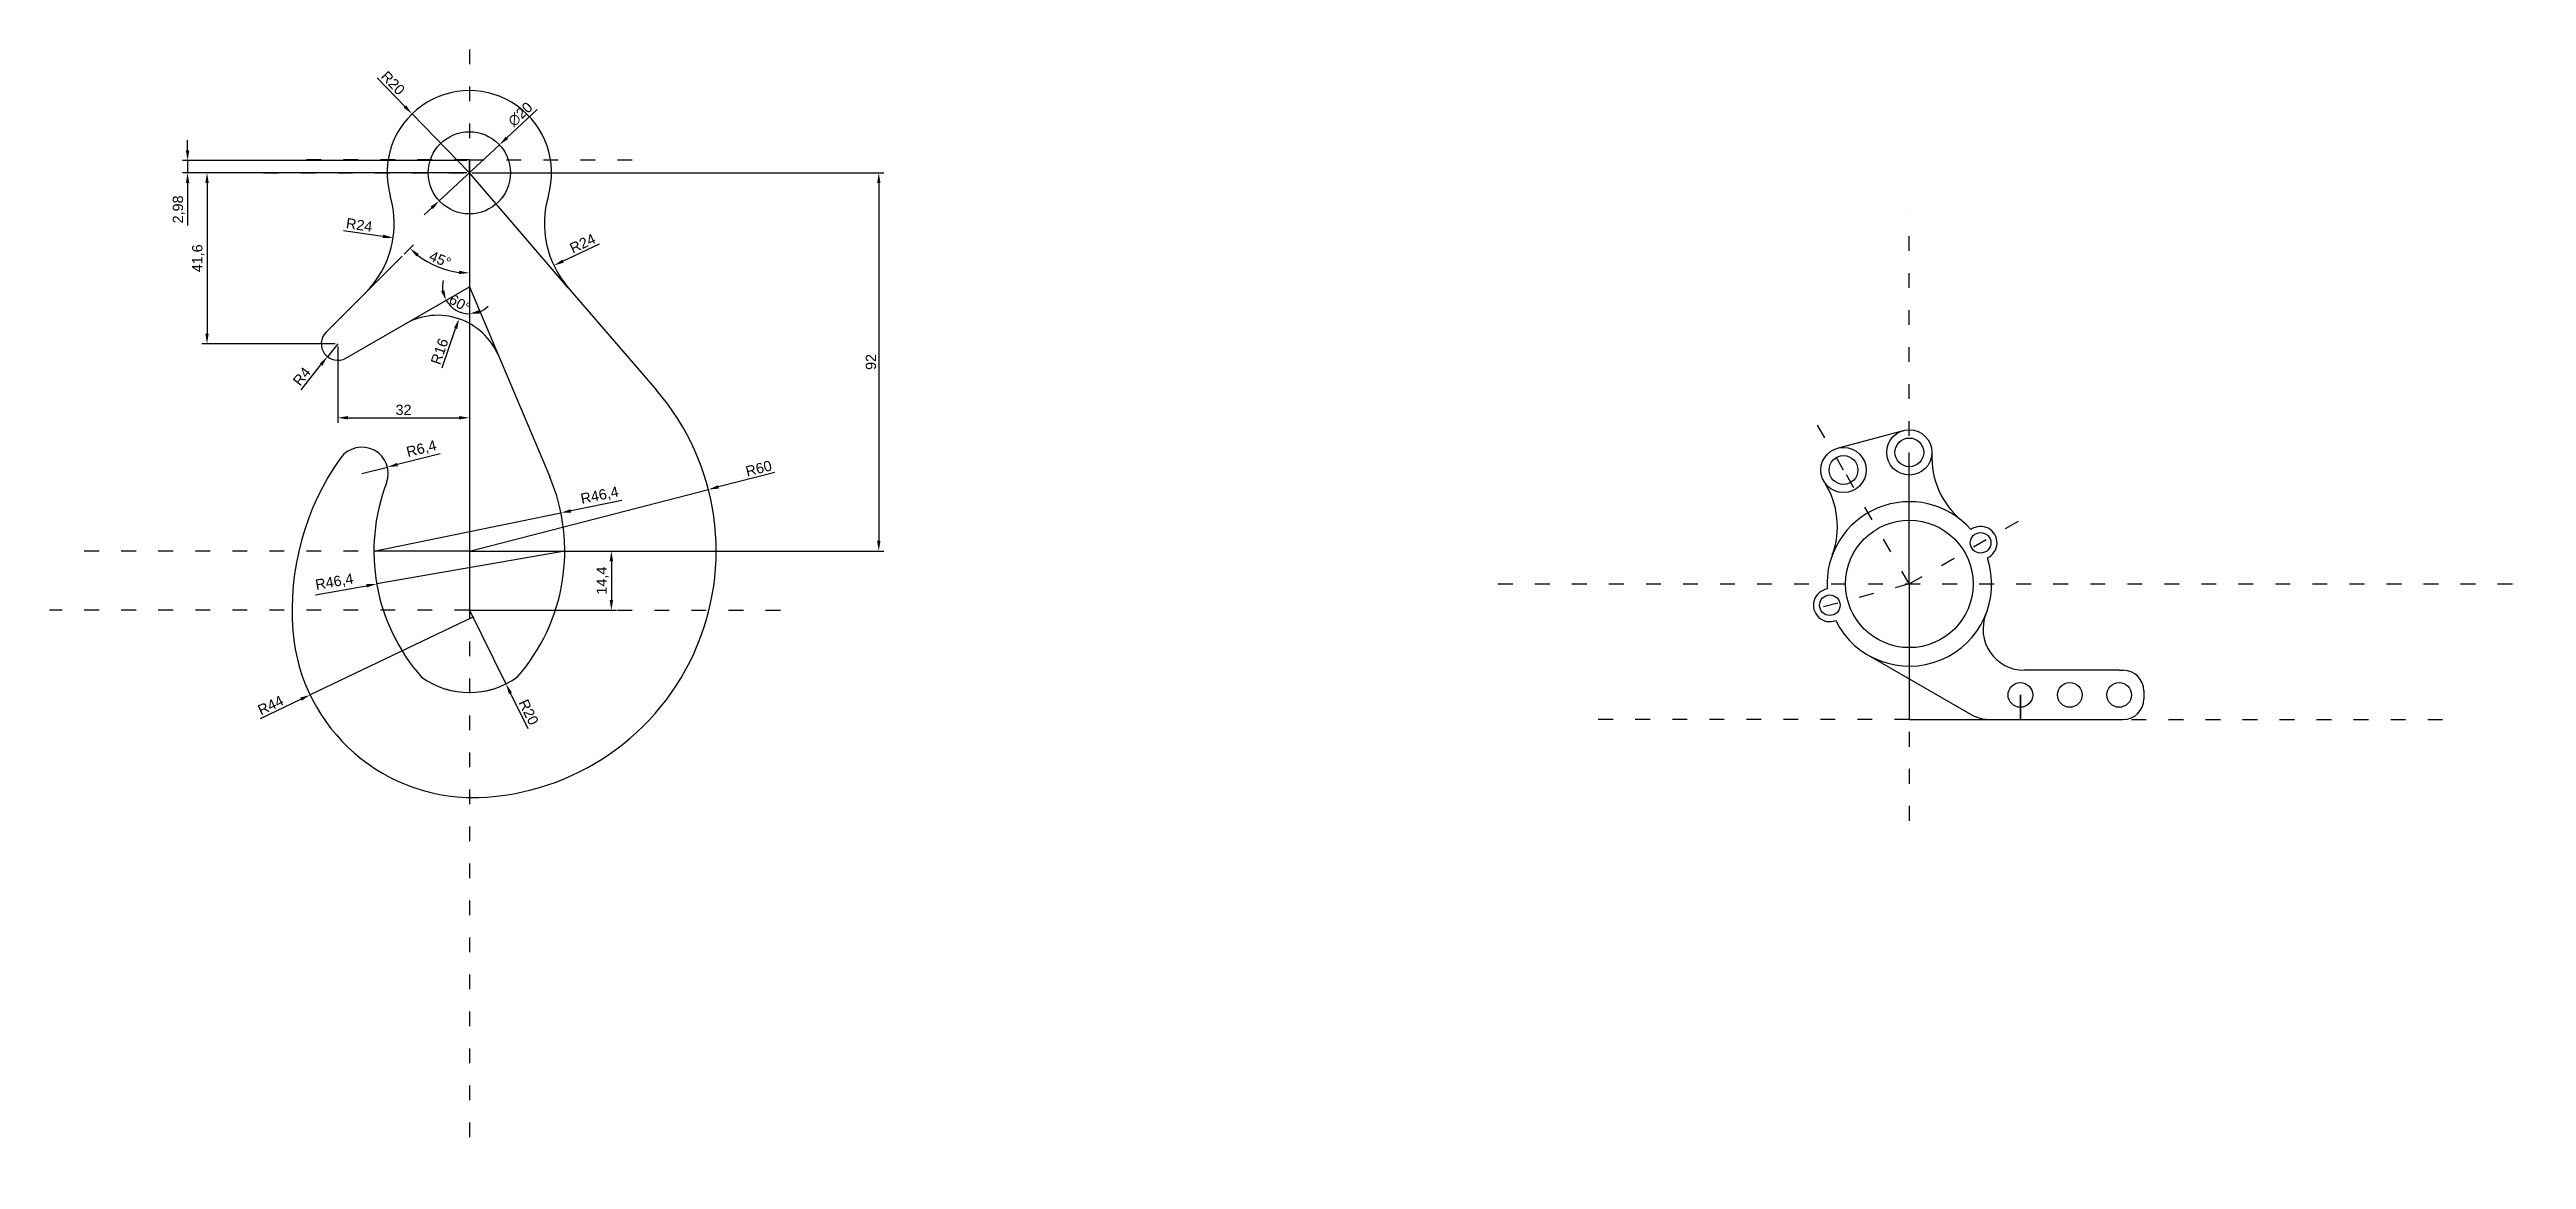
# Model space of a CAD drawing. Header units: centimetres. Extents: x 3148 to 4370, y 1060 to 1330.
# Drawn here: x 3148 to 3750, y 1060 to 1330 of the extents above; entities that cross this region are included whole.
import ezdxf

# ---------------------------------------------------------------- set-up
doc = ezdxf.new("R2010")
doc.units = ezdxf.units.CM
doc.linetypes.add('ACAD_ISO03W100', pattern=[30, 12, -18])
for name, color, linetype in [('图', 7, 'Continuous'), ('标注', 180, 'Continuous'), ('辅助线1', 80, 'ACAD_ISO03W100'), ('辅助线2', 130, 'Continuous')]:
    doc.layers.add(name, color=color, linetype=linetype)
doc.styles.get("Standard").update_dxf_attribs({"font": 'arial.ttf'})
doc.dimstyles.new('ISO-25', dxfattribs={"dimtxt": 2.5, "dimasz": 2.5, "dimexe": 1.25, "dimexo": 0.625, "dimtad": 1, "dimtxsty": 'Standard', "dimcen": 2.5, "dimadec": 0, "dimazin": 0, "dimtfac": 1, "dimtmove": 0, "dimatfit": 3, "dimfxl": 1, "dimarcsym": 0})

msp = doc.modelspace()

# ---------------------------------------------------------------- blocks, each defined once
blk = doc.blocks.new('*D3')
at = {"layer": 'Defpoints', "color": 0, "ltscale": 0.3, "transparency": 16777216}
for p in [(3250, 1302.98), (3181.52, 1300), (3250, 1300)]:
    blk.add_point(p, dxfattribs=at)
at = {"layer": '标注', "color": 0, "lineweight": -2, "ltscale": 0.3, "transparency": 16777216}
for p, q in [((3181.52, 1305.48), (3181.52, 1307.98)), ((3249.38, 1302.98), (3180.27, 1302.98)), ((3181.52, 1302.98), (3181.52, 1300)), ((3249.38, 1300), (3180.27, 1300)), ((3181.52, 1297.5), (3181.52, 1287.21))]:
    blk.add_line(p, q, dxfattribs=at)
at = {"layer": '标注', "color": 0, "ltscale": 0.3, "transparency": 16777216}
for points in [[(3181.1, 1305.48), (3181.93, 1305.48), (3181.52, 1302.98)], [(3181.1, 1297.5), (3181.93, 1297.5), (3181.52, 1300)]]:
    blk.add_solid(points, dxfattribs=at)
at = {"layer": '标注', "color": 0, "ltscale": 0.3, "transparency": 16777216, "insert": (3179.39, 1291.1), "char_height": 2.5, "attachment_point": 5, "rotation": 90}
blk.add_mtext('2,98', dxfattribs=at)
blk = doc.blocks.new('*D4')
at = {"layer": 'Defpoints', "color": 0, "ltscale": 0.3, "transparency": 16777216}
for p in [(3250, 1300), (3186.24, 1258.4), (3218, 1258.4)]:
    blk.add_point(p, dxfattribs=at)
at = {"layer": '标注', "color": 0, "lineweight": -2, "ltscale": 0.3, "transparency": 16777216}
for p, q in [((3249.38, 1300), (3184.99, 1300)), ((3186.24, 1297.5), (3186.24, 1260.9)), ((3217.38, 1258.4), (3184.99, 1258.4))]:
    blk.add_line(p, q, dxfattribs=at)
at = {"layer": '标注', "color": 0, "ltscale": 0.3, "transparency": 16777216}
for points in [[(3185.82, 1297.5), (3186.66, 1297.5), (3186.24, 1300)], [(3185.82, 1260.9), (3186.66, 1260.9), (3186.24, 1258.4)]]:
    blk.add_solid(points, dxfattribs=at)
at = {"layer": '标注', "color": 0, "ltscale": 0.3, "transparency": 16777216, "insert": (3184.11, 1279.2), "char_height": 2.5, "attachment_point": 5, "rotation": 90}
blk.add_mtext('41,6', dxfattribs=at)
blk = doc.blocks.new('*D5')
at = {"layer": 'Defpoints', "color": 0, "ltscale": 0.3, "transparency": 16777216}
for p in [(3250, 1300), (3250, 1208), (3349.52, 1208)]:
    blk.add_point(p, dxfattribs=at)
at = {"layer": '标注', "color": 0, "lineweight": -2, "ltscale": 0.3, "transparency": 16777216}
for p, q in [((3250.63, 1300), (3350.77, 1300)), ((3349.52, 1297.5), (3349.52, 1210.5)), ((3250.63, 1208), (3350.77, 1208))]:
    blk.add_line(p, q, dxfattribs=at)
at = {"layer": '标注', "color": 0, "ltscale": 0.3, "transparency": 16777216}
for points in [[(3349.1, 1297.5), (3349.93, 1297.5), (3349.52, 1300)], [(3349.1, 1210.5), (3349.93, 1210.5), (3349.52, 1208)]]:
    blk.add_solid(points, dxfattribs=at)
at = {"layer": '标注', "color": 0, "ltscale": 0.3, "transparency": 16777216, "insert": (3347.61, 1254), "char_height": 2.5, "attachment_point": 5, "rotation": 90}
blk.add_mtext('92', dxfattribs=at)
blk = doc.blocks.new('*D6')
at = {"layer": 'Defpoints', "color": 0, "ltscale": 0.3, "transparency": 16777216}
for p in [(3250, 1208), (3250, 1193.6), (3284.52, 1193.6)]:
    blk.add_point(p, dxfattribs=at)
at = {"layer": '标注', "color": 0, "lineweight": -2, "ltscale": 0.3, "transparency": 16777216}
for p, q in [((3250.63, 1208), (3285.77, 1208)), ((3284.52, 1205.5), (3284.52, 1196.1)), ((3250.63, 1193.6), (3285.77, 1193.6))]:
    blk.add_line(p, q, dxfattribs=at)
at = {"layer": '标注', "color": 0, "ltscale": 0.3, "transparency": 16777216}
for points in [[(3284.1, 1205.5), (3284.94, 1205.5), (3284.52, 1208)], [(3284.1, 1196.1), (3284.94, 1196.1), (3284.52, 1193.6)]]:
    blk.add_solid(points, dxfattribs=at)
at = {"layer": '标注', "color": 0, "ltscale": 0.3, "transparency": 16777216, "insert": (3282.39, 1200.8), "char_height": 2.5, "attachment_point": 5, "rotation": 90}
blk.add_mtext('14,4', dxfattribs=at)
blk = doc.blocks.new('*D7')
at = {"layer": 'Defpoints', "color": 0, "ltscale": 0.3, "transparency": 16777216}
for p in [(3272.26, 1217.29), (3226.8, 1208)]:
    blk.add_point(p, dxfattribs=at)
at = {"layer": '标注', "color": 0, "lineweight": -2, "ltscale": 0.3, "transparency": 16777216}
for p, q in [((3226.8, 1208), (3272.26, 1217.29)), ((3287.08, 1220.32), (3274.71, 1217.79))]:
    blk.add_line(p, q, dxfattribs=at)
at = {"layer": '标注', "color": 0, "ltscale": 0.3, "transparency": 16777216}
blk.add_solid([(3274.63, 1218.2), (3274.79, 1217.38), (3272.26, 1217.29)], dxfattribs=at)
at = {"layer": '标注', "color": 0, "ltscale": 0.3, "transparency": 16777216, "insert": (3281.69, 1221.39), "char_height": 2.5, "attachment_point": 5, "rotation": 11.55016}
blk.add_mtext('R46,4', dxfattribs=at)
blk = doc.blocks.new('*D8')
at = {"layer": 'Defpoints', "color": 0, "ltscale": 0.3, "transparency": 16777216}
for p in [(3273.2, 1208), (3227.5, 1200)]:
    blk.add_point(p, dxfattribs=at)
at = {"layer": '标注', "color": 0, "lineweight": -2, "ltscale": 0.3, "transparency": 16777216}
for p, q in [((3273.2, 1208), (3227.5, 1200)), ((3212.6, 1197.39), (3225.03, 1199.57))]:
    blk.add_line(p, q, dxfattribs=at)
at = {"layer": '标注', "color": 0, "ltscale": 0.3, "transparency": 16777216}
blk.add_solid([(3224.96, 1199.98), (3225.1, 1199.16), (3227.5, 1200)], dxfattribs=at)
at = {"layer": '标注', "color": 0, "ltscale": 0.3, "transparency": 16777216, "insert": (3217.22, 1200.36), "char_height": 2.5, "attachment_point": 5, "rotation": 9.93002}
blk.add_mtext('R46,4', dxfattribs=at)
blk = doc.blocks.new('*D9')
at = {"layer": 'Defpoints', "color": 0, "ltscale": 0.3, "transparency": 16777216}
for p in [(3250, 1193.6), (3258.88, 1175.68)]:
    blk.add_point(p, dxfattribs=at)
at = {"layer": '标注', "color": 0, "lineweight": -2, "ltscale": 0.3, "transparency": 16777216}
for p, q in [((3250, 1193.6), (3258.88, 1175.68)), ((3264.31, 1164.74), (3259.99, 1173.44))]:
    blk.add_line(p, q, dxfattribs=at)
at = {"layer": '标注', "color": 0, "ltscale": 0.3, "transparency": 16777216}
blk.add_solid([(3260.37, 1173.63), (3259.62, 1173.26), (3258.88, 1175.68)], dxfattribs=at)
at = {"layer": '标注', "color": 0, "ltscale": 0.3, "transparency": 16777216, "insert": (3264.41, 1168.81), "char_height": 2.5, "attachment_point": 5, "rotation": 296.36414}
blk.add_mtext('R20', dxfattribs=at)
blk = doc.blocks.new('*D10')
at = {"layer": 'Defpoints', "color": 0, "ltscale": 0.3, "transparency": 16777216}
for p in [(3250.97, 1192.03), (3211.29, 1173.02)]:
    blk.add_point(p, dxfattribs=at)
at = {"layer": '标注', "color": 0, "lineweight": -2, "ltscale": 0.3, "transparency": 16777216}
for p, q in [((3250.97, 1192.03), (3211.29, 1173.02)), ((3199.25, 1167.25), (3209.03, 1171.94))]:
    blk.add_line(p, q, dxfattribs=at)
at = {"layer": '标注', "color": 0, "ltscale": 0.3, "transparency": 16777216}
blk.add_solid([(3208.85, 1172.32), (3209.21, 1171.57), (3211.29, 1173.02)], dxfattribs=at)
at = {"layer": '标注', "color": 0, "ltscale": 0.3, "transparency": 16777216, "insert": (3201.69, 1170.5), "char_height": 2.5, "attachment_point": 5, "rotation": 25.59507}
blk.add_mtext('R44', dxfattribs=at)
blk = doc.blocks.new('*D11')
at = {"layer": 'Defpoints', "color": 0, "ltscale": 0.3, "transparency": 16777216}
for p in [(3308.1, 1222.97), (3250, 1208)]:
    blk.add_point(p, dxfattribs=at)
at = {"layer": '标注', "color": 0, "lineweight": -2, "ltscale": 0.3, "transparency": 16777216}
for p, q in [((3250, 1208), (3308.1, 1222.97)), ((3324.29, 1227.14), (3310.52, 1223.59))]:
    blk.add_line(p, q, dxfattribs=at)
at = {"layer": '标注', "color": 0, "ltscale": 0.3, "transparency": 16777216}
blk.add_solid([(3310.42, 1224), (3310.63, 1223.19), (3308.1, 1222.97)], dxfattribs=at)
at = {"layer": '标注', "color": 0, "ltscale": 0.3, "transparency": 16777216, "insert": (3320.32, 1228.08), "char_height": 2.5, "attachment_point": 5, "rotation": 14.44594}
blk.add_mtext('R60', dxfattribs=at)
blk = doc.blocks.new('*D12')
at = {"layer": 'Defpoints', "color": 0, "ltscale": 0.3, "transparency": 16777216}
for p in [(3230.09, 1228.43), (3223.88, 1226.86)]:
    blk.add_point(p, dxfattribs=at)
at = {"layer": '标注', "color": 0, "lineweight": -2, "ltscale": 0.3, "transparency": 16777216}
for p, q in [((3223.88, 1226.86), (3230.09, 1228.43)), ((3242.87, 1231.65), (3232.51, 1229.04))]:
    blk.add_line(p, q, dxfattribs=at)
at = {"layer": '标注', "color": 0, "ltscale": 0.3, "transparency": 16777216}
blk.add_solid([(3232.41, 1229.44), (3232.62, 1228.64), (3230.09, 1228.43)], dxfattribs=at)
at = {"layer": '标注', "color": 0, "ltscale": 0.3, "transparency": 16777216, "insert": (3238.39, 1232.71), "char_height": 2.5, "attachment_point": 5, "rotation": 14.15341}
blk.add_mtext('R6,4', dxfattribs=at)
blk = doc.blocks.new('*D13')
at = {"layer": 'Defpoints', "color": 0, "ltscale": 0.3, "transparency": 16777216}
for p in [(3247.47, 1264.49), (3242.32, 1249.35)]:
    blk.add_point(p, dxfattribs=at)
at = {"layer": '标注', "color": 0, "lineweight": -2, "ltscale": 0.3, "transparency": 16777216}
blk.add_line((3243.4, 1252.53), (3246.67, 1262.13), dxfattribs=at)
at = {"layer": '标注', "color": 0, "ltscale": 0.3, "transparency": 16777216}
blk.add_solid([(3246.27, 1262.26), (3247.06, 1261.99), (3247.47, 1264.49)], dxfattribs=at)
at = {"layer": '标注', "color": 0, "ltscale": 0.3, "transparency": 16777216, "insert": (3242.76, 1256.56), "char_height": 2.5, "attachment_point": 5, "rotation": 71.21526}
blk.add_mtext('R16', dxfattribs=at)
blk = doc.blocks.new('*D14')
at = {"layer": 'Defpoints', "color": 0, "ltscale": 0.3, "transparency": 16777216}
for p in [(3250, 1300), (3250, 1272.26), (3245.79, 1267.24), (3234.32, 1263.2), (3250, 1208)]:
    blk.add_point(p, dxfattribs=at)
at = {"layer": '标注', "color": 0, "lineweight": -2, "ltscale": 0.3, "transparency": 16777216}
for start, end in [(165.9938, 187.9969), (210, 270), (292.0031, 314.0062)]:
    blk.add_arc((3250, 1272.26), 6.55, start, end, dxfattribs=at)
at = {"layer": '标注', "color": 0, "ltscale": 0.3, "transparency": 16777216}
for points in [[(3243.91, 1271.48), (3243.12, 1271.21), (3244.33, 1268.98)], [(3252.53, 1265.77), (3252.37, 1266.59), (3250, 1265.71)]]:
    blk.add_solid(points, dxfattribs=at)
at = {"layer": '标注', "color": 0, "ltscale": 0.3, "transparency": 16777216, "insert": (3247.68, 1268.23), "char_height": 2.5, "attachment_point": 5, "rotation": 330}
blk.add_mtext('60°', dxfattribs=at)
blk = doc.blocks.new('*D15')
at = {"layer": 'Defpoints', "color": 0, "ltscale": 0.3, "transparency": 16777216}
for p in [(3218, 1258.4), (3250, 1258.4), (3250, 1240.42)]:
    blk.add_point(p, dxfattribs=at)
at = {"layer": '标注', "color": 0, "lineweight": -2, "ltscale": 0.3, "transparency": 16777216}
for p, q in [((3218, 1257.78), (3218, 1239.17)), ((3250, 1257.78), (3250, 1239.17)), ((3220.5, 1240.42), (3247.5, 1240.42))]:
    blk.add_line(p, q, dxfattribs=at)
at = {"layer": '标注', "color": 0, "ltscale": 0.3, "transparency": 16777216}
for points in [[(3220.5, 1240.84), (3220.5, 1240.01), (3218, 1240.42)], [(3247.5, 1240.84), (3247.5, 1240.01), (3250, 1240.42)]]:
    blk.add_solid(points, dxfattribs=at)
at = {"layer": '标注', "color": 0, "ltscale": 0.3, "transparency": 16777216, "insert": (3234, 1242.33), "char_height": 2.5, "attachment_point": 5}
blk.add_mtext('32', dxfattribs=at)
blk = doc.blocks.new('*D16')
at = {"layer": 'Defpoints', "color": 0, "ltscale": 0.3, "transparency": 16777216}
for p in [(3218, 1258.4), (3215.5, 1255.28)]:
    blk.add_point(p, dxfattribs=at)
at = {"layer": '标注', "color": 0, "lineweight": -2, "ltscale": 0.3, "transparency": 16777216}
for p, q in [((3218, 1258.4), (3215.5, 1255.28)), ((3209.09, 1247.25), (3213.94, 1253.32))]:
    blk.add_line(p, q, dxfattribs=at)
at = {"layer": '标注', "color": 0, "ltscale": 0.3, "transparency": 16777216}
blk.add_solid([(3213.61, 1253.58), (3214.27, 1253.06), (3215.5, 1255.28)], dxfattribs=at)
at = {"layer": '标注', "color": 0, "ltscale": 0.3, "transparency": 16777216, "insert": (3209.27, 1250.48), "char_height": 2.5, "attachment_point": 5, "rotation": 51.34828}
blk.add_mtext('R4', dxfattribs=at)
blk = doc.blocks.new('*D17')
at = {"layer": 'Defpoints', "color": 0, "ltscale": 0.3, "transparency": 16777216}
for p in [(3292.24, 1287.7), (3270.54, 1277.46)]:
    blk.add_point(p, dxfattribs=at)
at = {"layer": '标注', "color": 0, "lineweight": -2, "ltscale": 0.3, "transparency": 16777216}
blk.add_line((3281.58, 1282.67), (3272.8, 1278.53), dxfattribs=at)
at = {"layer": '标注', "color": 0, "ltscale": 0.3, "transparency": 16777216}
blk.add_solid([(3272.62, 1278.91), (3272.97, 1278.15), (3270.54, 1277.46)], dxfattribs=at)
at = {"layer": '标注', "color": 0, "ltscale": 0.3, "transparency": 16777216, "insert": (3277.52, 1282.83), "char_height": 2.5, "attachment_point": 5, "rotation": 25.2367}
blk.add_mtext('R24', dxfattribs=at)
blk = doc.blocks.new('*D18')
at = {"layer": 'Defpoints', "color": 0, "ltscale": 0.3, "transparency": 16777216}
for p in [(3236.07, 1314.35), (3250, 1300)]:
    blk.add_point(p, dxfattribs=at)
at = {"layer": '标注', "color": 0, "lineweight": -2, "ltscale": 0.3, "transparency": 16777216}
for p, q in [((3227.56, 1323.12), (3234.33, 1316.14)), ((3250, 1300), (3236.07, 1314.35))]:
    blk.add_line(p, q, dxfattribs=at)
at = {"layer": '标注', "color": 0, "ltscale": 0.3, "transparency": 16777216}
blk.add_solid([(3234.63, 1316.44), (3234.03, 1315.85), (3236.07, 1314.35)], dxfattribs=at)
at = {"layer": '标注', "color": 0, "ltscale": 0.3, "transparency": 16777216, "insert": (3231.44, 1321.85), "char_height": 2.5, "attachment_point": 5, "rotation": 314.14724}
blk.add_mtext('R20', dxfattribs=at)
blk = doc.blocks.new('*D19')
at = {"layer": 'Defpoints', "color": 0, "ltscale": 0.3, "transparency": 16777216}
for p in [(3257.32, 1306.82), (3242.68, 1293.18)]:
    blk.add_point(p, dxfattribs=at)
at = {"layer": '标注', "color": 0, "lineweight": -2, "ltscale": 0.3, "transparency": 16777216}
for p, q in [((3266.49, 1315.37), (3259.15, 1308.52)), ((3242.68, 1293.18), (3257.32, 1306.82)), ((3240.85, 1291.48), (3239.03, 1289.77))]:
    blk.add_line(p, q, dxfattribs=at)
at = {"layer": '标注', "color": 0, "ltscale": 0.3, "transparency": 16777216}
for points in [[(3258.86, 1308.83), (3259.43, 1308.22), (3257.32, 1306.82)], [(3240.57, 1291.78), (3241.14, 1291.17), (3242.68, 1293.18)]]:
    blk.add_solid(points, dxfattribs=at)
at = {"layer": '标注', "color": 0, "ltscale": 0.3, "transparency": 16777216, "insert": (3262.39, 1314.24), "char_height": 2.5, "attachment_point": 5, "rotation": 42.9776}
blk.add_mtext('∅20', dxfattribs=at)
blk = doc.blocks.new('*D20')
at = {"layer": 'Defpoints', "color": 0, "ltscale": 0.3, "transparency": 16777216}
for p in [(3250, 1300), (3233.68, 1279.73), (3239.79, 1278.37), (3224.71, 1270.77), (3250, 1208)]:
    blk.add_point(p, dxfattribs=at)
at = {"layer": '辅助线2', "color": 0, "lineweight": -2, "ltscale": 0.3, "transparency": 16777216}
blk.add_line((3234.12, 1280.18), (3236.44, 1282.5), dxfattribs=at)
blk.add_arc((3250, 1296.06), 20.42, 232.01865, 262.98135, dxfattribs=at)
at = {"layer": '辅助线2', "color": 0, "ltscale": 0.3, "transparency": 16777216}
for points in [[(3237.16, 1279.65), (3237.71, 1280.27), (3235.56, 1281.62)], [(3247.53, 1276.2), (3247.48, 1275.37), (3250, 1275.64)]]:
    blk.add_solid(points, dxfattribs=at)
at = {"layer": '辅助线2', "color": 0, "ltscale": 0.3, "transparency": 16777216, "insert": (3242.91, 1278.94), "char_height": 2.5, "attachment_point": 5, "rotation": 337.5}
blk.add_mtext('45°', dxfattribs=at)
blk = doc.blocks.new('*D21')
at = {"layer": 'Defpoints', "color": 0, "ltscale": 0.3, "transparency": 16777216}
for p in [(3207.74, 1287.74), (3231.48, 1284.2)]:
    blk.add_point(p, dxfattribs=at)
at = {"layer": '辅助线2', "color": 0, "lineweight": -2, "ltscale": 0.3, "transparency": 16777216}
blk.add_line((3219.4, 1286), (3229.01, 1284.57), dxfattribs=at)
at = {"layer": '辅助线2', "color": 0, "ltscale": 0.3, "transparency": 16777216}
blk.add_solid([(3229.07, 1284.98), (3228.95, 1284.15), (3231.48, 1284.2)], dxfattribs=at)
at = {"layer": '辅助线2', "color": 0, "ltscale": 0.3, "transparency": 16777216, "insert": (3223.24, 1287.33), "char_height": 2.5, "attachment_point": 5, "rotation": 351.51143}
blk.add_mtext('R24', dxfattribs=at)

# ---------------------------------------------------------------- dimensions: what is measured, and where the dimension line sits
at = {"layer": '标注', "ltscale": 0.3}
for center, mpoint, picture, middle in [((3250, 1300), (3236.07, 1314.351), '*D18', (3231.439, 1321.852)), ((3218, 1258.4), (3215.502, 1255.276), '*D16', (3209.268, 1250.484)), ((3223.885, 1226.864), (3230.09, 1228.429), '*D12', (3238.386, 1232.715)), ((3226.8, 1208), (3272.26, 1217.29), '*D7', (3281.694, 1221.39)), ((3273.2, 1208), (3227.495, 1199.999), '*D8', (3217.216, 1200.359)), ((3250, 1193.6), (3258.881, 1175.68), '*D9', (3264.408, 1168.812))]:
    dim = msp.add_radius_dim(center=center, mpoint=mpoint, dimstyle='ISO-25', dxfattribs=at)
    dim.commit()
    dim.dimension.update_dxf_attribs({"geometry": picture, "text_midpoint": middle})
dim = msp.add_diameter_dim_2p(p1=(3242.684, 1293.183), p2=(3257.316, 1306.817), dimstyle='ISO-25', dxfattribs=at)
dim.commit()
dim.dimension.update_dxf_attribs({"geometry": '*D19', "text_midpoint": (3262.39, 1314.239)})
for base, p1, p2, picture, middle in [((3181.516, 1300), (3250, 1302.984), (3250, 1300), '*D3', (3179.388, 1291.104)), ((3186.24, 1258.4), (3250, 1300), (3218, 1258.4), '*D4', (3184.112, 1279.2)), ((3349.516, 1208), (3250, 1300), (3250, 1208), '*D5', (3347.614, 1254)), ((3284.521, 1193.6), (3250, 1208), (3250, 1193.6), '*D6', (3282.394, 1200.8))]:
    dim = msp.add_linear_dim(base=base, p1=p1, p2=p2, angle=90, dimstyle='ISO-25', dxfattribs=at)
    dim.commit()
    dim.dimension.update_dxf_attribs({"geometry": picture, "text_midpoint": middle})
dim = msp.add_angular_dim_2l(base=(3245.79, 1267.239), line1=((3250, 1300), (3250, 1208)), line2=((3234.318, 1263.203), (3250, 1272.256)), dimstyle='ISO-25', dxfattribs=at)
dim.commit()
dim.dimension.update_dxf_attribs({"geometry": '*D14', "text_midpoint": (3247.676, 1268.231)})
for center, mpoint, picture, middle in [((3292.245, 1287.696), (3270.535, 1277.463), '*D17', (3278.321, 1281.133)), ((3242.318, 1249.346), (3247.471, 1264.494), '*D13', (3244.564, 1255.949)), ((3250, 1208), (3308.103, 1222.968), '*D11', (3320.795, 1226.238)), ((3250.971, 1192.029), (3211.288, 1173.021), '*D10', (3202.502, 1168.812))]:
    dim = msp.add_radius_dim(center=center, mpoint=mpoint, dimstyle='ISO-25', dxfattribs=at)
    dim.commit()
    dim.dimension.update_dxf_attribs({"geometry": picture, "text_midpoint": middle, "dimtype": 164})
dim = msp.add_linear_dim(base=(3250, 1240.424), p1=(3218, 1258.4), p2=(3250, 1258.4), dimstyle='ISO-25', dxfattribs=at)
dim.commit()
dim.dimension.update_dxf_attribs({"geometry": '*D15', "text_midpoint": (3234, 1242.327)})
at = {"layer": '辅助线2', "ltscale": 0.3}
dim = msp.add_angular_dim_2l(base=(3239.789, 1278.372), line1=((3250, 1300), (3250, 1208)), line2=((3224.713, 1270.77), (3233.678, 1279.735)), dimstyle='ISO-25', dxfattribs=at)
dim.commit()
dim.dimension.update_dxf_attribs({"geometry": '*D20', "text_midpoint": (3242.911, 1278.942)})
dim = msp.add_radius_dim(center=(3207.742, 1287.74), mpoint=(3231.48, 1284.198), dimstyle='ISO-25', dxfattribs=at)
dim.commit()
dim.dimension.update_dxf_attribs({"geometry": '*D21', "text_midpoint": (3222.967, 1285.468), "dimtype": 164})

# ---------------------------------------------------------------- linework, layer by layer
at = {"layer": '图', "ltscale": 0.3}
for p, q in [((3215.172, 1261.228), (3224.713, 1270.77)), ((3274.051, 1272.044), (3295.484, 1247.13)), ((3220, 1254.936), (3234.318, 1263.203)), ((3257.054, 1255.58), (3269.534, 1226.076)), ((3582.576, 1233.025), (3598.576, 1237.313)), ((3250, 1208), (3226.8, 1208)), ((3590, 1182.679), (3614.837, 1168.34)), ((3651, 1179), (3627.911, 1179)), ((3651, 1179), (3652, 1179)), ((3657, 1174), (3657, 1172)), ((3627, 1173), (3627, 1167)), ((3619.837, 1167), (3651, 1167)), ((3651, 1167), (3652, 1167))]:
    msp.add_line(p, q, dxfattribs=at)
at = {"layer": '图'}
msp.add_circle((3250, 1300), 10, dxfattribs=at)
at = {"layer": '图', "ltscale": 0.3}
for centre, radius in [((3600, 1232), 5.5), ((3600, 1232), 3.5), ((3584, 1227.713), 5.5), ((3584, 1227.713), 3.5), ((3600, 1200), 15.5), ((3617.321, 1210), 2.5), ((3580.681, 1194.824), 2.5), ((3627, 1173), 3), ((3639, 1173), 3), ((3651, 1173), 3)]:
    msp.add_circle(centre, radius, dxfattribs=at)
at = {"layer": '图'}
msp.add_arc((3250, 1300), 20, 343.761438, 196.178283, dxfattribs=at)
at = {"layer": '图', "ltscale": 0.3}
for centre, radius, start, end in [((3207.742, 1287.74), 24, 315, 16.178283), ((3292.245, 1287.696), 24, 163.761438, 220.705707), ((3242.318, 1249.346), 16, 22.928323, 120), ((3218, 1258.4), 4, 135, 300), ((3273.2, 1208), 46.4, 119.999996, 120), ((3226.8, 1208), 46.4, 59.999996, 60), ((3250, 1208), 60, 270, 40.705707), ((3270.909, 1193.6), 64, 144.725317, 184.503863), ((3223.885, 1226.864), 6.4, 339.067402, 144.725317), ((3625.474, 1230.84), 20, 177.392353, 230.443422), ((3273.2, 1208), 46.4, 159.067402, 221.416751), ((3226.8, 1208), 46.4, 318.583236, 22.928323), ((3562.519, 1213.971), 20, 339.556578, 32.607647), ((3600, 1200), 20, 41.478341, 183.521659), ((3617.321, 1210), 4, 294.26083, 125.73917), ((3600, 1200), 20, 206.478341, 18.521659), ((3580.681, 1194.824), 4, 99.26083, 290.73917), ((3627.911, 1189), 10, 158.489812, 270), ((3250.971, 1192.029), 44, 184.503863, 273.478254), ((3250, 1193.6), 20, 234.562886, 305.437089), ((3250, 1193.6), 20, 252.867707, 287.132293), ((3652, 1174), 5, 0, 90), ((3619.837, 1177), 10, 240, 270), ((3652, 1172), 5, 270, 0)]:
    msp.add_arc(centre, radius, start, end, dxfattribs=at)
at = {"layer": '标注', "ltscale": 0.3}
msp.add_line((3250, 1208), (3276.2, 1208), dxfattribs=at)
at = {"layer": '辅助线1', "ltscale": 0.3}
for p, q in [((3250, 1330), (3250, 1060)), ((3250, 1303.2), (3208.655, 1303.2)), ((3250, 1300), (3250, 1303.2)), ((3250, 1303.2), (3293.169, 1303.2)), ((3200, 1300), (3310, 1300)), ((3600, 1200), (3600, 1290)), ((3584, 1227.713), (3576.291, 1241.066)), ((3600, 1200), (3584, 1227.713)), ((3600, 1200), (3629.948, 1217.29)), ((3250, 1208), (3152.893, 1208)), ((3250, 1208), (3330.795, 1208)), ((3500, 1200), (3750, 1200)), ((3600, 1200), (3576.683, 1193.752)), ((3600, 1200), (3600, 1140)), ((3250, 1193.6), (3147.961, 1193.6)), ((3250, 1193.6), (3329.648, 1193.6)), ((3600, 1167), (3523.871, 1167)), ((3600, 1167), (3731.511, 1167))]:
    msp.add_line(p, q, dxfattribs=at)
at = {"layer": '辅助线2', "ltscale": 0.3}
for p, q in [((3250, 1300), (3250, 1258.4)), ((3250, 1300), (3250, 1208)), ((3274.051, 1272.044), (3250, 1300)), ((3224.713, 1270.77), (3233.678, 1279.735)), ((3234.318, 1263.203), (3250, 1272.256)), ((3250, 1272.256), (3257.054, 1255.58)), ((3600, 1200), (3600, 1232)), ((3250, 1208), (3250, 1193.6)), ((3250, 1208), (3276.2, 1208)), ((3600, 1200), (3600, 1167)), ((3627, 1167), (3627, 1173)), ((3600, 1167), (3627, 1167))]:
    msp.add_line(p, q, dxfattribs=at)

msp.set_redraw_order([(e.dxf.handle, doc.entitydb.next_handle()) for e in msp.query("TEXT MTEXT ATTDEF DIMENSION ARC_DIMENSION")])  # texts and dimensions are drawn at this point

doc.saveas('drawing.dxf')
